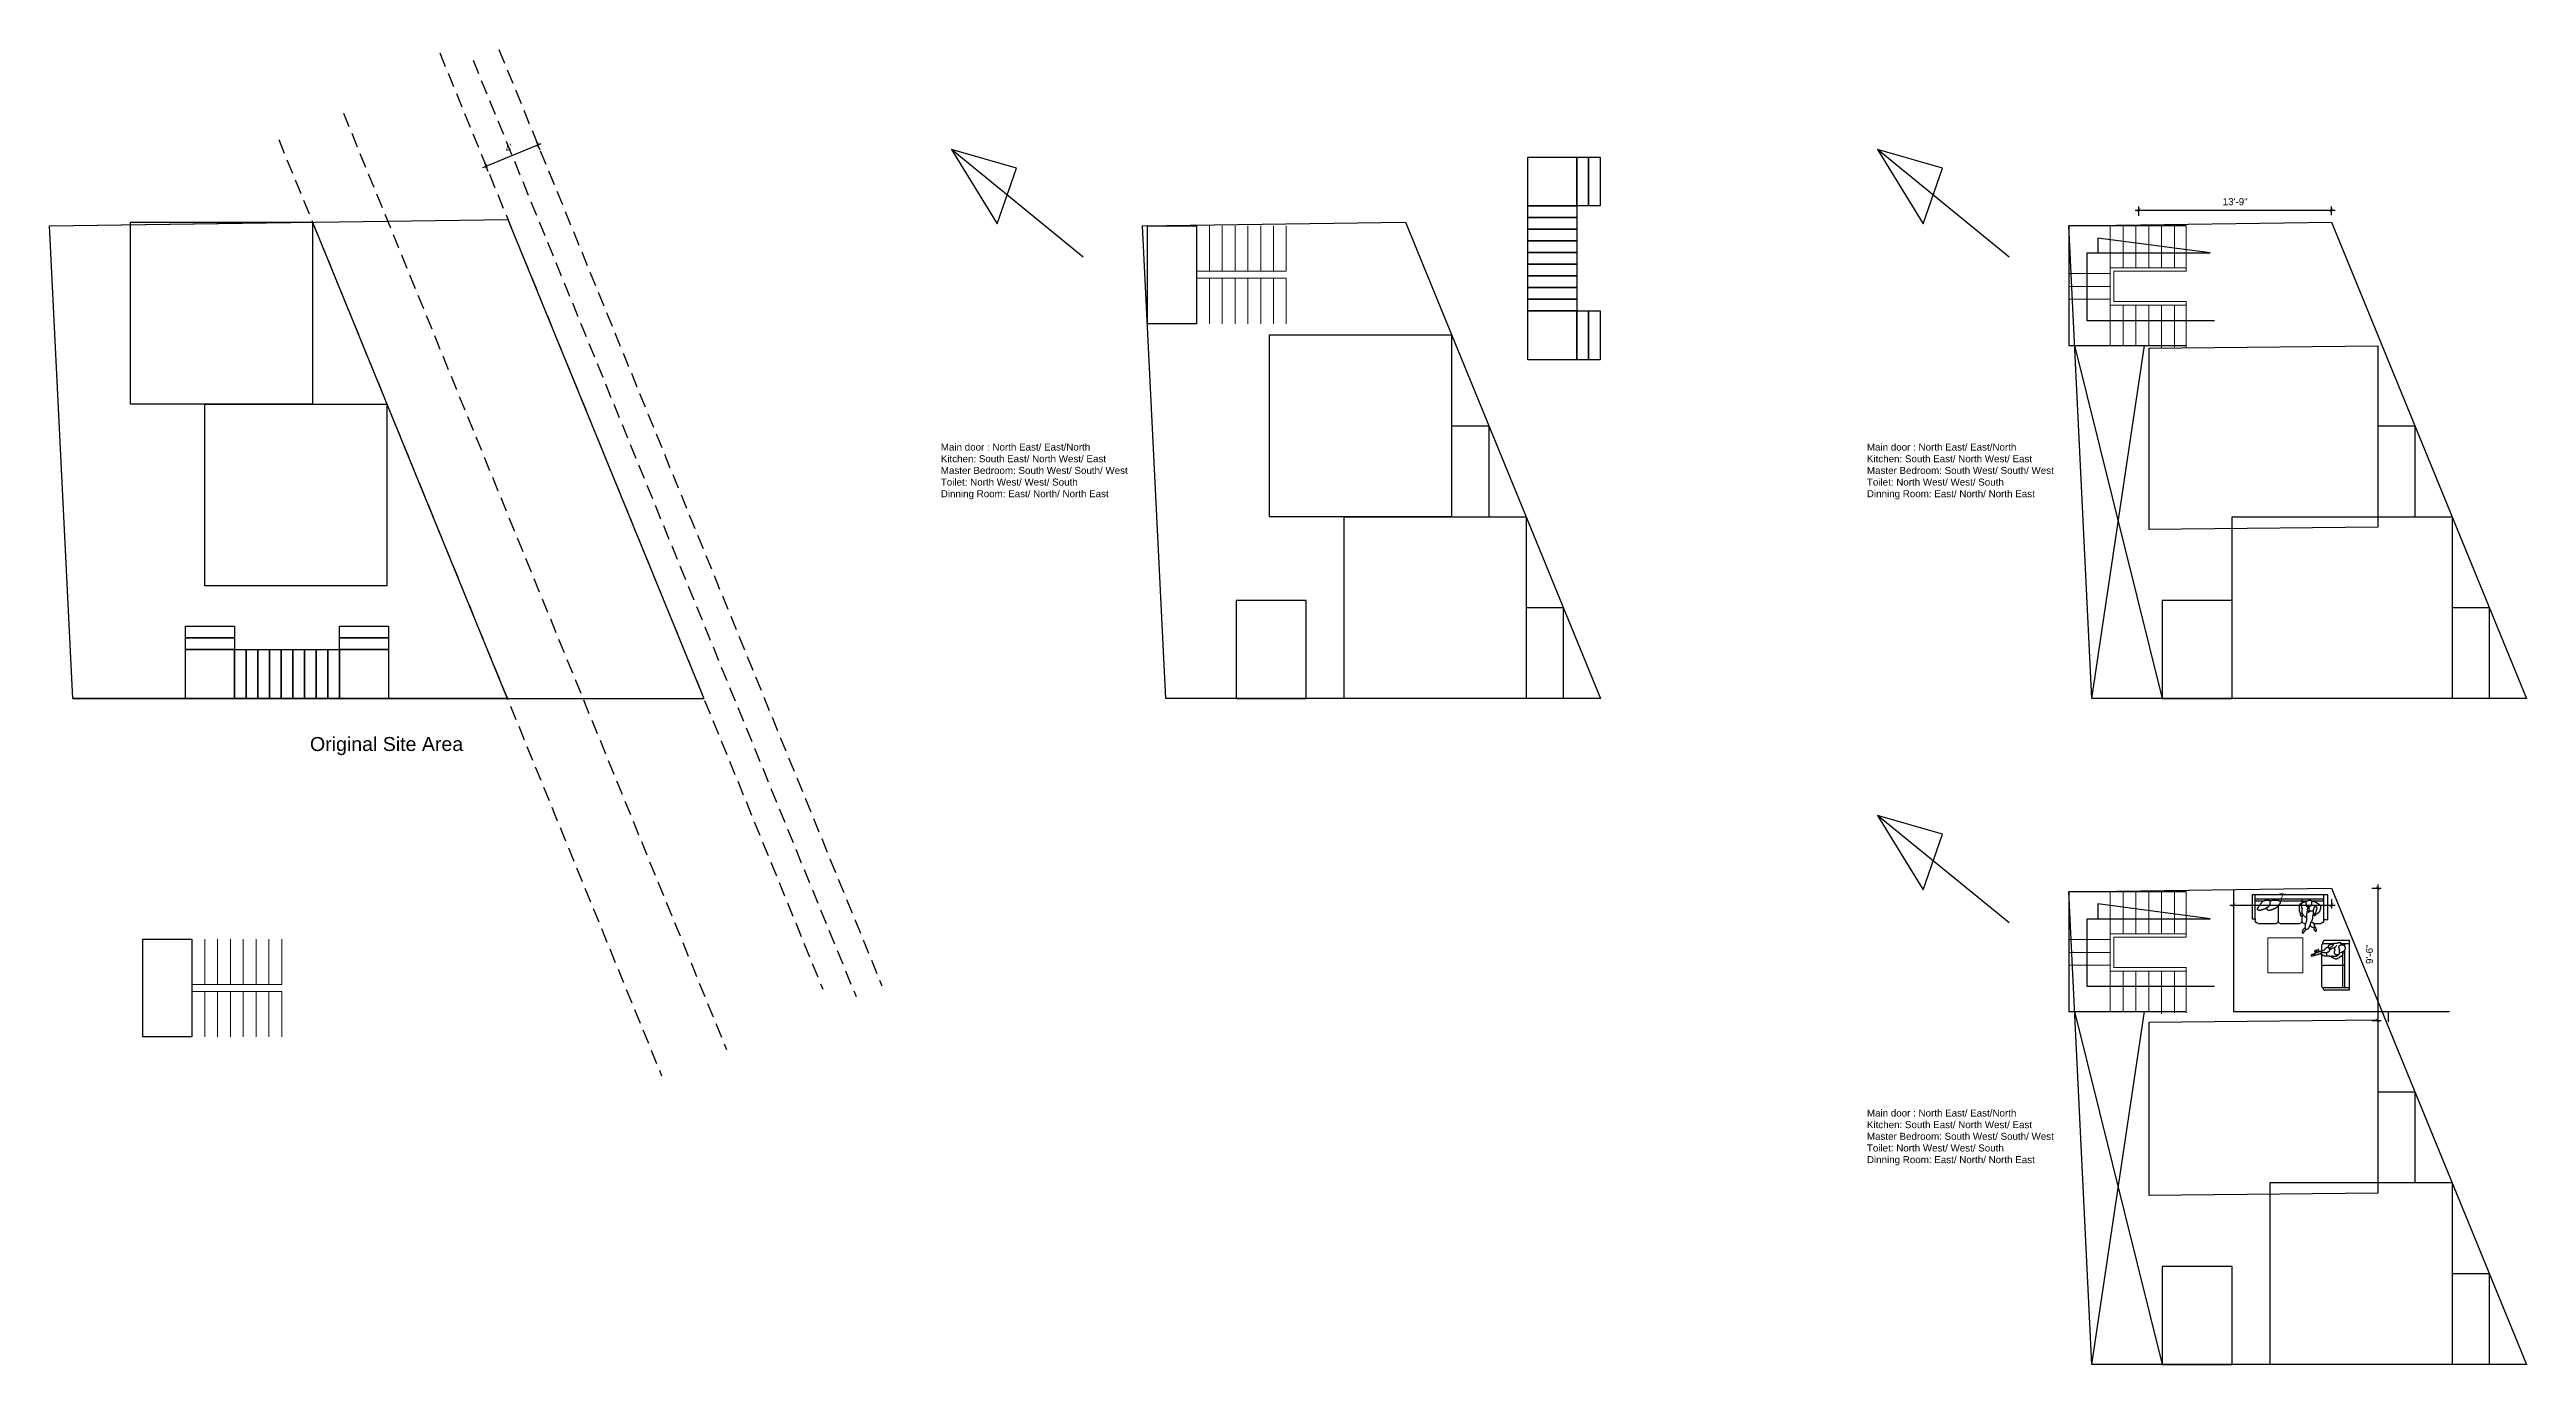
# Model space of a CAD drawing. Header units: inches. Extents: x -6683 to 26091, y -5972 to 4741.
# Drawn here: x 13188 to 15311, y -1137 to -9 of the extents above; entities that cross this region are included whole.
import ezdxf

# ---------------------------------------------------------------- set-up
doc = ezdxf.new("R2010")
doc.units = ezdxf.units.IN
doc.header["$MEASUREMENT"] = 0
doc.linetypes.add('HIDDEN', pattern=[0.375, 0.25, -0.125])
doc.layers.add('furniture', color=253, linetype='Continuous')
for name, color, linetype, lineweight in [('Furnitures', 44, 'Continuous', 9), ('hat', 8, 'Continuous', 13), ('Label', 7, 'Continuous', 13), ('stair', 201, 'Continuous', 13)]:
    doc.layers.add(name, color=color, linetype=linetype, lineweight=lineweight)
doc.styles.add('arial 1000', font='arial.ttf')
doc.styles.add('dim', font='arial.ttf', dxfattribs={"height": 7})
doc.styles.get("Standard").update_dxf_attribs({"font": 'arial.ttf'})
doc.dimstyles.new("1-8'", dxfattribs={"dimtxt": 6, "dimasz": 3, "dimexe": 3, "dimexo": 6, "dimgap": 4, "dimtad": 1, "dimdec": 0, "dimzin": 0, "dimdsep": 46, "dimlunit": 4, "dimtxsty": 'arial 1000', "dimblk": 'ARCHTICK', "dimcen": 8, "dimdle": 3, "dimclrt": 7, "dimazin": 0, "dimtfac": 1, "dimtdec": 0, "dimtix": 1, "dimtmove": 2, "dimatfit": 3, "dimfxl": 5, "dimfxlon": 1, "dimarcsym": 0})

msp = doc.modelspace()

# ---------------------------------------------------------------- texts
at = {"char_height": 6, "width": 167.547, "attachment_point": 1}
for insert in [(13951.6, -347.1), (14745.5, -347.1), (14745.5, -918.3)]:
    msp.add_mtext('Main door : North East/ East/North\\PKitchen: South East/ North West/ East\\PMaster Bedroom: South West/ South/ West\\PToilet: North West/ West/ South\\PDinning Room: East/ North/ North East', dxfattribs=dict(at, insert=insert))
at = {"layer": 'Label', "color": 5, "linetype": 'ByBlock', "insert": (13410.8, -598.8), "char_height": 12, "attachment_point": 1, "style": 'dim'}
msp.add_mtext_dynamic_manual_height_columns('Original Site Area', width=413.335, gutter_width=1, heights=[0], dxfattribs=at)

# ---------------------------------------------------------------- blocks, each defined once
blk = doc.blocks.new('_ArchTick')
at = {"color": 0, "const_width": 0.15}
blk.add_lwpolyline([(-0.5, -0.5), (0.5, 0.5)], dxfattribs=at)
blk = doc.blocks.new('*D51')
at = {"color": 0, "lineweight": -2, "transparency": 16777216}
for p, q in [((13559, -110.2), (13609, -89.7)), ((13608.1, -95.5), (13605.1, -88.1)), ((13563.7, -113.7), (13560.7, -106.2))]:
    blk.add_line(p, q, dxfattribs=at)
at = {"layer": 'Defpoints', "color": 0, "transparency": 16777216}
for p in [(13606.2, -90.9), (13624.9, -136.7), (13580.5, -154.8)]:
    blk.add_point(p, dxfattribs=at)
at = {"color": 0, "lineweight": -2, "transparency": 16777216, "xscale": 3, "yscale": 3, "zscale": 3}
for p, rotation in [((13606.2, -90.9), 22.23533332182916), ((13561.8, -109), 202.2353333218292)]:
    blk.add_blockref('_ArchTick', p, dxfattribs=dict(at, rotation=rotation))
at = {"color": 7, "transparency": 16777216, "insert": (13581.4, -93.5), "char_height": 6, "attachment_point": 5, "rotation": 22.2353, "style": 'arial 1000'}
blk.add_mtext("4'", dxfattribs=at)
blk = doc.blocks.new('*U26')
at = {"layer": 'furniture'}
for p, q in [((33.9, 8.7), (105.9, 8.7)), ((33.9, -15), (33.9, 8.7)), ((37.5, -15), (37.5, 8.7)), ((37.5, 4.5), (102.9, 4.5)), ((37.5, 2.6), (49.4, 2.6)), ((53.8, 2.6), (79.7, 2.6)), ((58.4, 4.5), (58.4, 0.2)), ((81, 4.5), (81, 3.2)), ((88.3, 2.6), (88.6, 2.6)), ((94.9, 2.6), (102.9, 2.6)), ((102.9, -14.3), (102.9, 8.7)), ((105.9, 8.7), (105.9, -14.3)), ((37.5, -15), (33.9, -15)), ((37.5, -15.6), (37.5, -15)), ((47.5, -18.6), (40.5, -18.6)), ((56.4, -18.6), (54.6, -18.6)), ((58.4, -12.1), (58.4, -16.6)), ((79, -18.6), (60.4, -18.6)), ((81, -1.7), (81, -16.6)), ((99.9, -18.6), (83, -18.6)), ((105.9, -14.3), (102.9, -14.3)), ((102.9, -14.3), (102.9, -15.6))]:
    blk.add_line(p, q, dxfattribs=at)
for points in [[(49.3, 2.6), (49.2, 2.6), (49, 2.6), (47.5, 2.6), (47.3, 2.5), (47.1, 2.5), (47, 2.4), (46.8, 2.3), (46.6, 2.2), (46.4, 2.2), (46.2, 2.1), (46.1, 2), (45.9, 1.9), (45.7, 1.8), (45.5, 1.7), (45.4, 1.7), (45.2, 1.5), (45, 1.4), (44.8, 1.2), (44.6, 1.1), (44.3, 1), (44.1, 0.9), (43.9, 0.7), (43.8, 0.6), (43.5, 0.5), (43.4, 0.4), (43.1, 0.2), (42.9, 0.1), (42.7, 0), (42.6, -0.2), (42.4, -0.3), (42.2, -0.4), (42, -0.5), (41.8, -0.6), (41.7, -0.8), (41.4, -0.9), (41.2, -1.1), (41.1, -1.3), (41, -1.6), (40.9, -1.8), (40.8, -2), (40.7, -2.2), (40.7, -2.4), (40.7, -4.4), (40.8, -4.6), (40.8, -4.8), (40.9, -5), (41, -5.2), (41, -5.4), (41.1, -5.6), (41.2, -5.8), (41.3, -6), (41.3, -6.2), (41.4, -6.4), (41.5, -6.6), (41.6, -6.8), (41.6, -6.9), (41.7, -7.1), (41.8, -7.5), (42, -7.7), (42.1, -7.8), (42.2, -8), (42.3, -8.2), (42.6, -8.4), (42.8, -8.5), (42.9, -8.7), (43, -8.8), (43.2, -8.9), (43.5, -9), (43.5, -9.2), (43.7, -9.3), (43.8, -9.5), (44, -9.5), (44.2, -9.6), (44.4, -9.7), (44.6, -9.7), (44.8, -9.8), (45.1, -9.8), (45.3, -9.5), (45.4, -9.4), (45.5, -9.2), (45.5, -9), (45.6, -8.8), (45.5, -8.6), (45.4, -8.4), (45.2, -8.2), (45.2, -8), (45.1, -7.8), (45, -7.6), (45, -7.4), (44.9, -7.2), (44.8, -7), (44.8, -6.9), (44.7, -6.7), (44.6, -6.5), (44.5, -6.3), (44.5, -6.1), (44.5, -5.7), (44.3, -5.5), (44.3, -5.3), (44.3, -5.2), (44.2, -5), (44.1, -4.9), (44, -4.7), (44, -4.5), (44, -4), (44, -3.8), (44.1, -3.6), (44.1, -3.4), (44.3, -3.1), (44.5, -3), (44.7, -2.9), (44.9, -2.8), (45.1, -2.7), (45.3, -2.7), (45.5, -2.6), (45.9, -2.6), (46, -2.7), (46.2, -2.7), (46.4, -2.8), (46.6, -2.9), (46.7, -3.1), (46.8, -3.3), (46.9, -3.5), (47, -3.7), (47, -3.9), (47.1, -4.1), (47.2, -4.3), (47.2, -4.5), (47.3, -4.6), (47.4, -4.8), (47.4, -5), (47.5, -5.2), (47.5, -5.4), (47.6, -5.6), (47.7, -5.9), (47.7, -9.9), (47.7, -10.1), (47.8, -10.3), (47.8, -10.5), (47.9, -10.7), (48, -10.9), (48, -11.1), (48.1, -11.3), (48.2, -11.5), (48.2, -11.7), (48.3, -11.9), (48.4, -12.1), (48.4, -12.3), (48.5, -12.5), (48.5, -12.6), (48.5, -12.8), (48.5, -14.3), (48.6, -14.6), (48.6, -14.8), (48.8, -15), (48.8, -15.2), (48.8, -15.3), (48.9, -15.5), (48.9, -15.6), (48.9, -15.8), (49, -15.9), (49.1, -16.1), (49.3, -16.4), (49.4, -16.6), (49.5, -16.8), (49.6, -17), (49.7, -17.2), (49.8, -17.4), (49.9, -17.6), (50, -17.8), (50.1, -17.9), (50.2, -18.2), (50.3, -18.4), (50.3, -18.5), (50.4, -18.7), (50.5, -18.9), (50.5, -19.1), (50.6, -19.3), (50.7, -19.5), (50.7, -19.7), (50.8, -19.9), (50.8, -20.1), (50.9, -20.3), (51, -20.5), (51, -20.7), (51.2, -21.1), (51.3, -21.3), (51.4, -21.5), (51.6, -21.9), (51.7, -22.1), (51.8, -22.3), (51.8, -22.5), (51.9, -22.7), (52, -22.9), (52, -23), (52.1, -23.2), (52.3, -23.5), (52.4, -23.7), (52.6, -23.9), (52.8, -24), (53.1, -24.2), (53.2, -24.2), (53.4, -24.3), (53.8, -24.4), (54, -24.4), (54.2, -24.5), (54.4, -24.6), (54.7, -24.8), (54.9, -24.9), (55, -25), (55.2, -25.2), (55.3, -25.4), (55.5, -25.5), (55.6, -25.7), (56, -25.9), (56.1, -26.1), (56.2, -26.3), (56.4, -26.5), (56.4, -26.7), (56.6, -26.9), (56.7, -27.1), (56.8, -27.3), (56.9, -27.5), (57, -27.6), (57.1, -27.9), (57.3, -28), (57.5, -28.1), (57.6, -28.1), (57.8, -27.9), (57.8, -27.7), (57.9, -27.5), (57.9, -26.8), (57.8, -26.6), (57.8, -26.4), (57.7, -26.2), (57.6, -26), (57.5, -25.9), (57.5, -25.7), (57.4, -25.5), (57.4, -25.3), (57.3, -25.1), (57.3, -24.9), (57.2, -24.7), (57.2, -24.6), (57.1, -24.4), (57, -24.2), (56.9, -24), (56.8, -23.8), (56.6, -23.7), (56.4, -23.6), (56.2, -23.6), (56, -23.6), (55.7, -23.4), (55.5, -23.5), (55.4, -23.6), (55.2, -23.9), (55.1, -24.2), (54.9, -24.4), (54.7, -24.6), (54.7, -24.4), (54.9, -24.2), (55, -23.9), (55.1, -23.7), (55.1, -23.6), (55.2, -23.3), (55.3, -23.1), (55.4, -23), (55.4, -22.6), (55.3, -22.4), (55.3, -22.3), (55.2, -22.1), (55.1, -21.9), (55, -21.7), (55, -21.6), (55, -21.4), (54.9, -21.3), (54.9, -19.6), (54.9, -19.4), (54.8, -19.2), (54.8, -19), (54.7, -18.8), (54.6, -18.6), (54.6, -18.5), (54.5, -18.2), (54.5, -18), (54.4, -17.8), (54.4, -17.7), (54.3, -17.5), (54.3, -17.2), (54.2, -17), (54.2, -16.8), (54, -16.6), (53.9, -16.4), (53.9, -16.2), (53.8, -16), (53.8, -15.8), (53.7, -15.6), (53.7, -15.4), (53.7, -13.8), (53.7, -13.5), (54, -13.3), (54.2, -13.1), (54.4, -13), (54.6, -12.9), (54.8, -12.8), (55, -12.6), (55.2, -12.5), (55.3, -12.5), (55.5, -12.4), (55.7, -12.2), (55.9, -12.1), (56.1, -11.9), (56.3, -11.7), (56.5, -11.5), (56.6, -11.3), (56.8, -11.1), (56.9, -10.9), (57.1, -10.7), (57.2, -10.5), (57.4, -10.3), (57.5, -10.1), (57.6, -9.9), (57.7, -9.7), (57.8, -9.5), (57.9, -9.4), (58, -9.2), (58, -8.8), (58.1, -8.6), (58.1, -4.8), (58, -4.6), (58, -4.2), (58.1, -4), (58.1, -3.9), (58.2, -3.6), (58.4, -3.4), (58.5, -3.2), (58.6, -3), (58.7, -2.9), (58.8, -2.6), (58.8, -2.4), (58.8, -0.9), (58.8, -0.7), (58.7, -0.6), (58.7, -0.4), (58.6, -0.2), (58.5, 0), (58.5, 0.2), (59.1, 0.2), (59.3, 0.1), (59.6, 0.1), (59.8, 0), (60.1, -0.2), (60.3, -0.3), (60.5, -0.6), (60.6, -0.7), (60.7, -0.9), (60.8, -1.2), (60.9, -1.3), (61, -1.5), (61.1, -1.7), (61.1, -1.9), (61.1, -6.1), (61.1, -6.2), (61, -6.5), (60.9, -6.6), (60.9, -6.8), (60.8, -7), (60.7, -7.2), (60.6, -7.4), (60.6, -7.6), (60.5, -7.8), (60.4, -8), (60.4, -8.2), (60.3, -8.4), (60.3, -8.5), (60.2, -8.7), (60.1, -8.9), (60.1, -9.1), (60, -9.2), (59.8, -9.2), (59.6, -9.2), (59.5, -9.2), (59.2, -9.2), (58.7, -9.2), (58.5, -9.3), (58.5, -9.5), (58.4, -9.7), (58.3, -9.9), (58.3, -10.1), (58.2, -10.3), (58.2, -10.5), (58.1, -10.7), (58, -10.9), (57.9, -11), (57.8, -11.3), (57.8, -11.5), (57.7, -11.7), (57.8, -11.8), (58.1, -12), (58.3, -12.1), (58.4, -12.1), (58.7, -12), (58.8, -11.8), (59.1, -11.6), (59.2, -11.5), (59.4, -11.3), (59.5, -11), (59.6, -10.9), (59.8, -10.7), (59.8, -10.5), (59.9, -10.4), (59.9, -9.4), (60.1, -9.1), (60.1, -9.1)], [(49.4, 2.7), (49.4, 2.5), (49.3, 2.3), (49.2, 2), (49.2, 0), (49.4, -0.2), (49.4, -0.5), (49.5, -0.8), (49.6, -1), (49.7, -1.3), (49.8, -1.5), (49.9, -1.5), (50, -1.8), (50.1, -1.8), (50.1, -1.9), (50.2, -2.1), (50.3, -2.2), (50.4, -2.2), (50.5, -2.3), (50.7, -2.3), (50.8, -2.4), (50.9, -2.4), (51, -2.5), (51.1, -2.5), (51.2, -2.5), (51.3, -2.6), (51.5, -2.6), (51.6, -2.6), (51.7, -2.7), (52.3, -2.7), (52.4, -2.6), (52.7, -2.5), (52.8, -2.4), (53, -2.2), (53.1, -2.2), (53.2, -2.2), (53.3, -2.1), (53.5, -2), (53.6, -1.9), (53.6, -1.8), (53.7, -1.5), (53.9, -1.3), (54, -1.1), (54.1, -0.9), (54.1, -0.6), (54.1, -0.4), (54.3, -0.2), (54.3, 1.6), (54.2, 1.8), (54.2, 2), (54.1, 2.1), (54.1, 2.2), (54, 2.4), (53.9, 2.6), (53.8, 2.6), (53.7, 2.7), (53.5, 2.9), (53.2, 3), (53, 3.1), (52.6, 3.1), (52.4, 3.1), (52.2, 3.2), (52, 3.3), (51.8, 3.4), (50, 3.4), (49.8, 3.2), (49.7, 3.2), (49.6, 3.2), (49.5, 3.1), (49.4, 2.7)], [(58.5, 0.2), (58.4, 0.2), (58.3, 0.4), (58.2, 0.6), (58.1, 0.9), (58.1, 1), (58, 1.2), (57.8, 1.3), (57.6, 1.3), (57.5, 1.4), (57.1, 1.5), (57, 1.6), (56.8, 1.7), (56.7, 1.7), (56.5, 1.7), (56.3, 1.9), (55.6, 1.9), (55.3, 1.9), (55, 2), (54.9, 2.1), (54.6, 2.1), (54.5, 2.2), (54.1, 2.2)], [(88.5, 2.3), (88.4, 2.4), (88.3, 2.6), (88.3, 2.7), (88.1, 3), (87.9, 3.1), (87.8, 3.1), (87.6, 3.3), (87.4, 3.3), (87.1, 3.3), (86.9, 3.4), (86.6, 3.5), (81.7, 3.5), (81.4, 3.4), (81.1, 3.3), (80.9, 3.2), (80.6, 3.1), (80.4, 3.1), (80.1, 3), (79.9, 2.7), (79.7, 2.7), (79.6, 2.5), (79.5, 2.3), (79.4, 2.1), (79.3, 1.8), (79.3, 0.6), (79.4, 0.4), (79.5, 0.1), (79.7, -0.2), (79.8, -0.4), (80, -0.7), (80.3, -0.9), (80.5, -1), (80.7, -1.3), (80.9, -1.5), (81.1, -1.8), (81.3, -1.9), (81.5, -2.2), (81.7, -2.5), (81.9, -2.7), (82.2, -2.9), (82.3, -3.2), (82.5, -3.4), (82.8, -3.7), (83.1, -3.9), (83.4, -4.1), (83.7, -4.2), (83.9, -4.4), (84.1, -4.6), (84.3, -4.6), (84.6, -4.8), (84.9, -4.9), (85.1, -5), (85.4, -5.1), (85.7, -5.2), (85.9, -5.2), (86.2, -5.3), (86.5, -5.4), (86.7, -5.6), (87, -5.6), (87.3, -5.7), (87.5, -5.8), (87.8, -5.9), (88.1, -6), (88.3, -6), (88.5, -6.1), (88.8, -6.1), (89.1, -6.2), (89.3, -6.2), (89.5, -6.2), (89.8, -6.3), (90.3, -6.3), (90.6, -6.2), (90.8, -6.1), (91, -6), (91.1, -5.9), (91.3, -5.8), (91.3, -5.4), (91.5, -5.2), (91.5, -4.3), (91.4, -4.2), (91.4, -4), (91.3, -3.7), (91.2, -3.6), (91.1, -3.5), (91.1, -3.4), (90.9, -3.2), (90.9, -3), (90.7, -2.7)], [(92.7, 3.2), (92.9, 3.3), (93.2, 3.3), (93.4, 3.2), (93.7, 3.1), (94, 3), (94.2, 2.9), (94.5, 2.8), (94.8, 2.7), (95, 2.6), (95.2, 2.5), (95.5, 2.4), (95.7, 2.1), (96, 1.9), (96.2, 1.9), (96.4, 1.7), (96.6, 1.4), (96.8, 1.2), (97.1, 0.7), (97.3, 0.4), (97.6, 0.2), (97.8, -0.3), (98.1, -0.5), (98.4, -0.7), (98.6, -0.9), (98.9, -1.5), (99.1, -1.7), (99.3, -2), (99.5, -2.3), (99.7, -2.6), (99.8, -2.8), (100, -3.2), (100.2, -3.4), (100.4, -3.6), (100.5, -3.8), (100.6, -4.1), (100.7, -4.2), (100.8, -4.4), (100.9, -4.6), (100.9, -5.2), (100.6, -5.5), (100.5, -5.6), (100.2, -5.8), (100, -5.8), (99.8, -5.9), (99.6, -6), (98.1, -6), (97.8, -5.9), (97.6, -5.8), (97.4, -5.8), (97, -5.6), (96.8, -5.6), (96.6, -5.5), (96.3, -5.5), (96, -5.4), (95.8, -5.3), (95.5, -5.2), (95.2, -5.2), (95, -5.2), (94.8, -5), (94.5, -4.8), (94.3, -4.8), (94, -4.7), (93.8, -4.6), (93.5, -4.6), (93.2, -4.3), (92.9, -4.2), (92.6, -4), (92.4, -3.8), (92, -3.6), (91.8, -3.6), (91.5, -3.4), (91.2, -3.3), (91, -3.1), (90.7, -3), (90.5, -2.7), (90.1, -2.5), (89.9, -2.3), (89.7, -2.1), (89.5, -1.9), (89.3, -1.6), (89.1, -1.3), (89.1, -1.1), (89, -0.9), (88.9, -0.6), (88.8, -0.3), (88.7, -0.1), (88.7, 0.1), (88.6, 0.4), (88.6, 2.7), (88.7, 2.8), (88.9, 2.9), (89.2, 3.1), (89.4, 3.2), (89.6, 3.3), (92.8, 3.3), (93, 3.3)], [(49.6, -16.7), (49.3, -17), (49.1, -17.1), (49, -17.2), (48.7, -17.3), (48.6, -17.5), (48.3, -17.7), (48, -17.9), (47.8, -18.1), (47.7, -18.3), (47.6, -18.5), (47.5, -18.6), (47.3, -18.8), (47.1, -19.3), (47, -19.5), (46.9, -19.6), (46.7, -19.8), (46.7, -20), (46.5, -20.2), (46.4, -20.5), (46.3, -20.7), (46.2, -21), (46.2, -21.2), (46.3, -21.3), (46.3, -21.5), (46.5, -21.6), (46.5, -21.7), (46.5, -22), (46.6, -22.1), (46.7, -22.2), (46.8, -22.3), (47, -22.7), (47.1, -22.9), (47.1, -23), (47.2, -23.3), (47.2, -23.7), (47.1, -24), (47, -24.2), (46.8, -24.5), (46.8, -24.7), (46.7, -24.8), (46.6, -25), (46.5, -25.2), (46.2, -25.5), (46.2, -25.7), (46.1, -25.7), (46, -25.8), (45.8, -25.8), (45.7, -25.9), (45.4, -26), (45.3, -26), (45.1, -26), (44.8, -26), (44.7, -26), (44.7, -25.7), (44.5, -25.6), (44.5, -25.3), (44.5, -24.6), (44.5, -24.3), (44.7, -24.2), (44.7, -23.9), (44.8, -23.7), (44.9, -23.5), (45, -23.3), (45.2, -23), (45.4, -22.7), (45.5, -22.7), (45.8, -22.5), (46, -22.4), (46.7, -22.4), (46.8, -22.5), (46.9, -22.5), (47.2, -22.5), (47.3, -22.6), (47.8, -22.6), (47.9, -22.5), (48.1, -22.5), (48.3, -22.5), (48.7, -22.3), (48.9, -22.2), (49.2, -22.2), (49.3, -22), (49.6, -21.8), (49.7, -21.7), (49.8, -21.4), (49.9, -21.2), (50, -21.1), (50.2, -20.9), (50.2, -20.8), (50.3, -20.6), (50.3, -20.5), (50.5, -20.5), (50.5, -20.4), (50.7, -20.4), (50.7, -20.3), (50.8, -20.1)], [(45.6, -8.8), (45.8, -9), (46, -9.3), (46.2, -9.4), (46.3, -9.4), (46.5, -9.5), (46.6, -9.6), (46.7, -9.6), (46.9, -9.7), (47, -9.8), (47, -9.9), (47.1, -10), (47.2, -10.3), (47.2, -10.6), (47, -10.7), (46.9, -10.8), (46.7, -10.9), (46.5, -11), (46.2, -11.1), (46, -11.1), (45.7, -11), (45.6, -10.8), (45.5, -10.7), (45.3, -10.6), (45.3, -10.5), (45.2, -10.3), (45, -10.2), (45, -10.1), (45.1, -9.8)], [(51.1, -7.2), (51, -7.1), (51, -7), (50.7, -7), (50.5, -6.9), (50.3, -6.7), (50, -6.6), (49.9, -6.6), (49.7, -6.5), (49.5, -6.5), (49.2, -6.5), (49, -6.5), (48.2, -6.5), (48.1, -6.6), (48, -6.6), (47.8, -6.7), (47.7, -6.8), (47.7, -6.9)], [(53.9, -1.2), (54, -1.6), (54, -2.3), (53.9, -2.4), (53.6, -2.6), (53.5, -2.6), (53.4, -2.6), (53.1, -2.8), (52.9, -2.9), (52.8, -2.9), (52.6, -3), (52.3, -3), (52.3, -3.1), (52.5, -3.3), (52.6, -3.6), (52.8, -3.8), (52.8, -4), (53, -4.3), (53.1, -4.5), (53.1, -4.6), (53.2, -4.8), (53.3, -5), (53.3, -5.8), (53.2, -6.1), (53.1, -6.3), (53, -6.6), (52.9, -6.8), (52.9, -7.1), (52.8, -7.3), (52.6, -7.5), (52.3, -7.6), (52.1, -7.6), (52, -7.8), (51.8, -7.8), (51.6, -7.9), (51.5, -7.6), (51.4, -7.5), (51.3, -7.2), (51.2, -7), (51.1, -6.8), (51.1, -6.3), (51.2, -6), (51.3, -5.8), (51.4, -5.5), (51.5, -5.1), (51.6, -5), (51.6, -3.9), (51.6, -3.6), (51.6, -3.5), (51.6, -3.3), (51.5, -3.2), (51.4, -3.2), (51.3, -3.1), (51.2, -3), (51.1, -3), (51, -2.9), (51, -2.8), (50.8, -2.6), (50.8, -2.4)], [(53.7, -13.3), (53.6, -13.2), (53.6, -12.9), (53.6, -12.5), (53.6, -12.3), (53.8, -12.1), (53.8, -9.9), (53.6, -9.8), (53.6, -9.5), (53.5, -9.3), (53.5, -7.7), (53.4, -7.5), (53.3, -7.4), (53.3, -7.2), (53.2, -7.1), (53.2, -6.9), (53, -6.9), (53, -6.9)]]:
    blk.add_lwpolyline(points, dxfattribs=at)
for centre, radius, start, end in [((40.5, -15.6), 3, 180, 270), ((56.4, -16.6), 2, 270, 0), ((60.4, -16.6), 2, 180, 270), ((79, -16.6), 2, 270, 0), ((83, -16.6), 2, 180, 270), ((99.9, -15.6), 3, 270, 0)]:
    blk.add_arc(centre, radius, start, end, dxfattribs=at)
blk = doc.blocks.new('2sofa-people')
at = {"layer": 'furniture'}
for p, q in [((-23.8, -23.2), (-23.8, 0)), ((-23.8, 0), (23.8, 0)), ((-20.4, 0), (-20.4, -7.9)), ((21, -25.2), (21, 0)), ((23.8, 0), (23.8, -23.2)), ((-17.7, -4.4), (-20.4, -4.4)), ((-20.4, -14.9), (-20.4, -25.2)), ((21, -4.4), (-14.9, -4.4)), ((21, -6.3), (-12.7, -6.3)), ((0.3, -4.4), (0.3, -24.6)), ((-20.4, -25.2), (-21.8, -25.2)), ((-18.4, -26.6), (-13.4, -26.6)), ((-10.3, -26.6), (-1.7, -26.6)), ((2.3, -26.6), (19, -26.6)), ((21.8, -25.2), (21, -25.2))]:
    blk.add_line(p, q, dxfattribs=at)
for points in [[(-19.6, -7.7), (-19.8, -7.7), (-20.1, -7.8), (-20.4, -7.9), (-20.6, -8), (-21.1, -8), (-21.3, -8.2), (-21.4, -8.5), (-21.4, -8.7), (-21.5, -8.8), (-21.5, -9.8), (-21.4, -10.2), (-21.3, -10.5), (-21.3, -10.8), (-21.1, -11), (-21, -11.3), (-20.9, -11.6), (-20.8, -11.8), (-20.8, -14.5), (-20.7, -14.6), (-20.5, -14.7), (-20.5, -14.9), (-20.3, -14.9), (-20, -15.1), (-19.8, -15.3), (-19.7, -15.3), (-19.4, -15.5), (-19.3, -15.6), (-18.9, -15.8), (-18.8, -16), (-18.5, -16), (-18.3, -16.3), (-18.1, -16.4), (-17.9, -16.7), (-17.6, -17.1), (-17.5, -17.3), (-17.2, -17.7), (-17, -17.8), (-16.9, -18.2), (-16.7, -18.4), (-16.5, -18.7), (-16.4, -19), (-15.5, -19), (-15.4, -18.9), (-15.3, -18.8), (-15.3, -18.3), (-15.4, -18.1), (-15.4, -17.9), (-15.5, -17.8), (-15.6, -17.6), (-15.7, -17.4), (-15.8, -17.1), (-15.9, -16.8), (-16.1, -16.4), (-16.2, -16.1), (-16.2, -15.9), (-16.5, -15.6), (-16.5, -15.3), (-16.5, -14.9), (-16.7, -14.6), (-16.9, -14.2), (-17, -13.9), (-17.1, -13.7), (-17.3, -13.6), (-17.3, -13.5), (-17.5, -13.4), (-17.6, -13.2), (-17.8, -12.9), (-18.1, -12.6), (-18.3, -12.4), (-18.8, -11.9)], [(-8.5, -17), (-8.5, -17.3), (-8.5, -18.4), (-8.6, -18.7), (-8.7, -18.9), (-8.7, -19.3), (-8.8, -19.5), (-8.8, -21.7), (-9.2, -21.7), (-9.6, -21.5), (-10, -21.4), (-10.3, -21.3), (-11.4, -21.3), (-11.5, -21.4), (-11.5, -21.5), (-11.7, -21.5), (-11.9, -21.6), (-12.1, -21.4), (-12.2, -21.1), (-12.5, -20.7), (-12.7, -20.3), (-12.8, -20.1), (-12.9, -19.9), (-13.2, -19.4), (-13.3, -19.3), (-13.4, -19.1), (-13.6, -19), (-13.9, -18.8), (-14.2, -18.8), (-14.4, -18.7), (-14.7, -18.7), (-16, -19.3), (-16.1, -19.5), (-16.2, -19.6), (-16.5, -19.7), (-16.7, -19.7), (-16.9, -19.9), (-17.2, -20), (-17.6, -20), (-17.7, -20), (-18, -19.9), (-18.4, -19.7), (-18.7, -19.6), (-18.9, -19.6), (-19.3, -19.4), (-19.4, -19.3), (-19.4, -19.2), (-19.5, -18.9), (-19.7, -18.7), (-19.8, -18.4), (-19.8, -18), (-20, -17.6), (-20, -16.4), (-20.1, -16), (-20.1, -15)], [(-17.4, -10), (-17.6, -10), (-17.9, -9.8), (-18.3, -9.6), (-18.7, -9.4), (-18.7, -9.5), (-18.8, -9.4), (-18.8, -9.3), (-18.9, -9.2), (-19, -9.2), (-19, -9), (-19.2, -8.6), (-19.3, -8.3), (-19.5, -8), (-19.6, -7.6), (-19.6, -6.2), (-19.4, -5.9), (-19.2, -5.5), (-19.1, -5.4), (-18.8, -5.1), (-18.8, -5), (-18.5, -4.9), (-18.5, -4.8), (-18.1, -4.7), (-18, -4.6), (-17.7, -4.4), (-17.6, -4.3), (-17.2, -4.1), (-17.3, -4.1), (-16.9, -4.1), (-17, -4.1), (-16.6, -4), (-16.7, -4), (-15.7, -4), (-15.4, -4.1), (-15.4, -4.2), (-15.3, -4.2), (-15.2, -4.3), (-15.1, -4.3), (-14.8, -4.4), (-14.4, -4.5), (-14.1, -4.8), (-14, -4.8), (-14, -4.9), (-13.9, -5), (-13.5, -5.2), (-13.3, -5.6), (-13.2, -5.6), (-13.1, -6), (-13, -6), (-12.8, -6.4), (-12.6, -6.8), (-12.6, -6.7), (-12.5, -7.1), (-12.3, -7.5), (-12.3, -7.4), (-12.2, -7.8), (-12, -8.1), (-11.9, -8.4), (-11.9, -8.8), (-12, -8.8), (-12, -8.9), (-12.1, -9), (-12.2, -9), (-12.3, -9.1), (-12.4, -9.2), (-12.8, -9.3), (-12.7, -9.3), (-13, -9.3), (-13, -9.4), (-13.1, -9.4), (-13.4, -9.5), (-14.1, -9.5), (-14.1, -9.4), (-14.2, -9.4), (-14.6, -9.2), (-14.5, -9.2), (-15.4, -9.2), (-15.4, -9.3), (-15.8, -9.4), (-15.8, -9.5), (-15.9, -9.6), (-16.2, -9.6), (-16.2, -9.7), (-16.3, -9.7), (-16.4, -9.8), (-16.7, -9.8), (-16.8, -9.9), (-16.9, -9.9), (-17.3, -10)], [(-17.3, -20.1), (-17.2, -20.4), (-17, -20.7), (-16.9, -21), (-16.8, -21.6), (-16.6, -21.9), (-16.5, -22.2), (-16.3, -22.5), (-16, -22.8), (-15.6, -23.1), (-15.3, -23.3), (-15.1, -23.4), (-15, -23.5), (-14.9, -23.6), (-14.6, -23.8), (-14.5, -24), (-14.3, -24), (-14.3, -24.2), (-14.1, -24.4), (-14, -24.7), (-13.7, -25.1), (-13.6, -25.3), (-13.5, -25.7), (-13.4, -26), (-13.4, -26.8), (-13.3, -26.9), (-12, -26.9), (-11.9, -26.7), (-11.9, -26.2), (-12, -26.1), (-12.1, -25.8), (-12.1, -22.3), (-12, -22.2), (-12, -21.5)], [(-16.8, -14.2), (-15.7, -14.2), (-15.3, -14), (-15, -13.9), (-14, -13.9), (-13.9, -14), (-13.6, -14.2), (-13.3, -14.3), (-11.8, -14.3), (-11.5, -14.2), (-11.4, -14.1), (-11.2, -14), (-11.1, -13.8), (-10.9, -13.8), (-10.7, -13.8), (-10.7, -13.6), (-10.6, -13.3), (-10.3, -13.2), (-10.3, -11.5), (-10.4, -11.1), (-10.4, -9.9)], [(-12.9, -6.4), (-12.5, -6.2), (-11, -6.2), (-10.6, -6.3), (-10.4, -6.4), (-10.1, -6.5), (-9.8, -6.6), (-9.6, -6.6), (-9.4, -6.6), (-9.3, -6.8), (-8.9, -7.3), (-8.8, -7.4), (-8.5, -7.7), (-8.5, -7.9), (-8.4, -8), (-8.3, -8.3), (-8, -8.6), (-7.9, -8.8), (-7.8, -9.1), (-7.6, -9.2), (-7.4, -9.5), (-7.2, -9.8), (-6.9, -10.2), (-6.8, -10.3), (-6.6, -10.8), (-6.4, -10.9), (-6.4, -11.1), (-6.3, -11.4), (-6.3, -11.6), (-6, -11.8), (-6, -12.1), (-6, -12.7), (-6, -13.1), (-6, -13.2), (-6.2, -13.4), (-6.3, -13.6), (-6.3, -13.9), (-6.5, -14.2), (-6.7, -14.6), (-6.7, -14.8), (-6.8, -15), (-6.9, -15.2), (-7, -15.4), (-7, -15.6), (-7.1, -15.9), (-7.3, -16.2), (-7.3, -16.4), (-7.4, -16.7), (-7.6, -16.8), (-7.9, -17), (-8.2, -17), (-8.4, -16.9), (-8.5, -16.7), (-8.7, -16.7), (-8.8, -16.5), (-8.9, -16.4), (-9, -16.3), (-9, -16.1), (-8.9, -15.8), (-8.8, -15.6), (-8.7, -15.4), (-8.7, -15.2), (-8.6, -14.9), (-8.6, -12.8), (-8.8, -12.6), (-8.9, -12.4), (-9, -12), (-9.1, -11.7), (-9.2, -11.3), (-9.2, -11.2), (-9.3, -11), (-9.4, -10.9), (-9.6, -10.7), (-9.8, -10.4), (-10, -10.2), (-10.3, -9.9), (-10.7, -9.7), (-11, -9.6), (-11.1, -9.5), (-11.3, -9.5), (-11.6, -9.4), (-11.8, -9.2), (-12.1, -9.1)], [(-11.8, -26.7), (-11.6, -26.7), (-11.3, -26.8), (-10.8, -26.8), (-10.6, -26.9), (-10.4, -26.8), (-10.3, -26.6), (-10.3, -26.4), (-10.2, -26.1), (-10, -25.4), (-10, -25.3), (-9.8, -25.1), (-9.5, -24.7), (-9.4, -24.6), (-9.2, -24.4), (-9.1, -24), (-9, -23.8), (-9, -21.7)], [(-12.9, -27.8), (-13.3, -28.4), (-13.3, -28.6), (-13.4, -28.9), (-13.7, -29), (-14, -29.1), (-14.3, -29.1), (-14.5, -29.1), (-14.8, -29.2), (-15.1, -29.2), (-15.2, -29.4), (-15.1, -29.5), (-15, -29.8), (-14.7, -30.1), (-14.5, -30.4), (-14.3, -30.8), (-14.2, -31), (-14.1, -31.2), (-14, -31.6), (-14, -32.1), (-14, -32.4), (-14, -32.6), (-13.8, -32.7), (-13.7, -32.8), (-13.6, -32.9), (-13.4, -32.9), (-13.2, -33), (-12.9, -32.8), (-12.8, -32.7), (-12.8, -32.4), (-13, -32.1), (-13.1, -32), (-13.1, -31.6), (-13.2, -31.3), (-13.2, -30.7), (-13.1, -30.5), (-12.9, -30.5), (-12.9, -30.3), (-12.8, -30.2), (-12.8, -30), (-12.6, -29.4)], [(-13.3, -26.8), (-13.2, -27.1), (-13.1, -27.4), (-13, -27.7), (-12.9, -28), (-12.8, -28.2), (-12.8, -29.1), (-12.7, -29.2), (-12.5, -29.5), (-12.5, -29.7), (-12.4, -30), (-12.3, -30.3), (-12.2, -30.5), (-12, -30.9), (-11.8, -31.2), (-11.8, -31.5), (-11.6, -31.8), (-11.5, -32.1), (-11.5, -32.3), (-11.4, -32.4), (-11.4, -32.7), (-11.3, -32.8), (-11.1, -33.1), (-11, -33.4), (-10.9, -33.6), (-10.6, -33.4), (-10.3, -33.4), (-9.9, -33.4), (-10, -33.2), (-10.1, -32.8), (-10.1, -31.1), (-10.2, -30.7), (-10.3, -30.5), (-10.4, -30.2), (-10.4, -29.8), (-10.6, -29.4), (-10.7, -29.2), (-10.8, -29), (-10.8, -28.4), (-10.9, -28.1), (-10.9, -27.9), (-11, -27.7), (-11.1, -27.4), (-11.2, -27.3), (-11.4, -26.9), (-11.4, -26.9)], [(-10.9, -33.6), (-10.8, -33.8), (-10.7, -33.9), (-10.5, -34.1), (-10.4, -34.5), (-10.4, -34.9), (-10.3, -35.2), (-10.3, -35.4), (-10.1, -35.9), (-10, -36), (-10, -36.2), (-9.8, -36.2), (-9.7, -36.3), (-9.6, -36.3), (-9.2, -36.4), (-9.1, -36.4), (-8.8, -36.3), (-8.8, -36.2), (-8.7, -36), (-8.7, -35.9), (-8.9, -35.4), (-8.9, -35.2), (-9, -35), (-9.2, -34.9), (-9.3, -34.6), (-9.4, -34.5), (-9.4, -33.8), (-9.5, -33.7), (-9.5, -33.5), (-9.9, -33.4), (-9.4, -33.3), (-9.1, -33.4), (-9, -33.5), (-9, -34.3), (-9.1, -34.5), (-9.2, -34.5), (-9.4, -34.5)]]:
    blk.add_lwpolyline(points, dxfattribs=at)
for centre, start, end in [((-21.8, -23.2), 180, 270), ((21.8, -23.2), 270, 0), ((-18.4, -24.6), 180, 270), ((-1.7, -24.6), 270, 0), ((2.3, -24.6), 180, 270), ((19, -24.6), 270, 0)]:
    blk.add_arc(centre, 2, start, end, dxfattribs=at)
blk = doc.blocks.new('*U27')
at = {"color": 3}
blk.add_blockref('2sofa-people', (57.9, 9.6), dxfattribs=at)
blk = doc.blocks.new('*D52')
at = {"color": 0, "lineweight": -2, "transparency": 16777216}
for p, q in [((15056.7, -743), (15146.8, -743)), ((15059.7, -738), (15059.7, -746)), ((15143.8, -738), (15143.8, -746))]:
    blk.add_line(p, q, dxfattribs=at)
at = {"layer": 'Defpoints', "color": 0, "transparency": 16777216}
for p in [(15059.7, -729.5), (15143.8, -728.4), (15143.8, -743)]:
    blk.add_point(p, dxfattribs=at)
at = {"color": 0, "lineweight": -2, "transparency": 16777216, "xscale": 3, "yscale": 3, "zscale": 3, "rotation": 180}
blk.add_blockref('_ArchTick', (15059.7, -743), dxfattribs=at)
at = {"color": 0, "lineweight": -2, "transparency": 16777216, "xscale": 3, "yscale": 3, "zscale": 3}
blk.add_blockref('_ArchTick', (15143.8, -743), dxfattribs=at)
at = {"color": 7, "transparency": 16777216, "insert": (15101.8, -736), "char_height": 6, "attachment_point": 5, "style": 'arial 1000'}
blk.add_mtext("7'", dxfattribs=at)
blk = doc.blocks.new('*D53')
at = {"color": 0, "lineweight": -2, "transparency": 16777216}
for p, q in [((15178.4, -728.4), (15186.4, -728.4)), ((15183.4, -725.4), (15183.4, -844.9)), ((15178.4, -841.9), (15186.4, -841.9))]:
    blk.add_line(p, q, dxfattribs=at)
at = {"layer": 'Defpoints', "color": 0, "transparency": 16777216}
for p in [(15143.8, -728.4), (15145, -841.9), (15183.4, -841.9)]:
    blk.add_point(p, dxfattribs=at)
at = {"color": 0, "lineweight": -2, "transparency": 16777216, "xscale": 3, "yscale": 3, "zscale": 3}
for p, rotation in [((15183.4, -728.4), 90), ((15183.4, -841.9), 270)]:
    blk.add_blockref('_ArchTick', p, dxfattribs=dict(at, rotation=rotation))
at = {"color": 7, "transparency": 16777216, "insert": (15176.3, -785.1), "char_height": 6, "attachment_point": 5, "rotation": 90, "style": 'arial 1000'}
blk.add_mtext('9\'-6"', dxfattribs=at)
blk = doc.blocks.new('*D54')
at = {"color": 0, "lineweight": -2, "transparency": 16777216}
for p, q in [((14975.5, -146.8), (15146.8, -146.8)), ((14978.5, -151.8), (14978.5, -143.8)), ((15143.8, -151.2), (15143.8, -143.8))]:
    blk.add_line(p, q, dxfattribs=at)
at = {"layer": 'Defpoints', "color": 0, "transparency": 16777216}
for p in [(15143.8, -146.8), (14978.5, -159.5), (15143.8, -157.2)]:
    blk.add_point(p, dxfattribs=at)
at = {"color": 0, "lineweight": -2, "transparency": 16777216, "xscale": 3, "yscale": 3, "zscale": 3, "rotation": 180}
blk.add_blockref('_ArchTick', (14978.5, -146.8), dxfattribs=at)
at = {"color": 0, "lineweight": -2, "transparency": 16777216, "xscale": 3, "yscale": 3, "zscale": 3}
blk.add_blockref('_ArchTick', (15143.8, -146.8), dxfattribs=at)
at = {"color": 7, "transparency": 16777216, "insert": (15061.2, -139.7), "char_height": 6, "attachment_point": 5, "style": 'arial 1000'}
blk.add_mtext('13\'-9"', dxfattribs=at)

# ---------------------------------------------------------------- dimensions: what is measured, and where the dimension line sits
dim = msp.add_aligned_dim(p1=(13580.5, -154.8), p2=(13624.9, -136.7), distance=49.5, dimstyle="1-8'")
dim.commit()
dim.dimension.update_dxf_attribs({"geometry": '*D51', "text_midpoint": (13581.4, -93.5)})
for base, p1, p2, picture, middle in [((15143.8, -146.8), (14978.5, -159.5), (15143.8, -157.2), '*D54', (15061.2, -139.7)), ((15143.8, -743), (15059.7, -729.5), (15143.8, -728.4), '*D52', (15101.8, -736))]:
    dim = msp.add_linear_dim(base=base, p1=p1, p2=p2, dimstyle="1-8'")
    dim.commit()
    dim.dimension.update_dxf_attribs({"geometry": picture, "text_midpoint": middle})
dim = msp.add_linear_dim(base=(15183.3564, -841.9205), p1=(15143.8455, -728.3583), p2=(15144.9833, -841.9205), angle=90, dimstyle="1-8'")
dim.commit()
dim.dimension.update_dxf_attribs({"geometry": '*D53', "text_midpoint": (15176.293, -785.1394)})

# ---------------------------------------------------------------- linework, layer by layer
at = {"linetype": 'HIDDEN', "ltscale": 50}
for p, q in [((13522.1, -12), (13850.4, -815.1)), ((13550.6, -18.2), (13878.9, -821.3)), ((13572.8, -9.1), (13901.1, -812.2)), ((13439.5, -63.6), (13767.8, -866.7)), ((13384, -86.3), (13712.3, -889.4))]:
    msp.add_line(p, q, dxfattribs=at)
for p, q in [((13580.5, -154.8), (13748.5, -565.8)), ((14389.5, -331.8), (14421.4, -331.8)), ((14421.4, -331.8), (14421.4, -409.8)), ((15183.4, -331.8), (15215.2, -331.8)), ((15215.2, -331.8), (15215.2, -409.8)), ((14453.3, -487.8), (14485.2, -487.8)), ((14485.2, -487.8), (14485.2, -565.8)), ((15247.1, -487.8), (15279, -487.8)), ((15279, -487.8), (15279, -565.8)), ((13207.5, -565.8), (13748.5, -565.8)), ((15059.7, -729.5), (15059.7, -834.1)), ((15059.7, -834.1), (15244.9, -834.1)), ((15192.4, -834), (15192.4, -843.1)), ((15183.4, -903), (15215.2, -903)), ((15215.2, -903), (15215.2, -981)), ((15247.1, -1059), (15279, -1059)), ((15279, -1059), (15279, -1137))]:
    msp.add_line(p, q)
for points in [[(14073.5, -187.1), (13960.9, -95), (14000, -158.6), (14016.6, -110.9), (13960.9, -95)], [(14506.9, -101.3), (14506.9, -143.3), (14496.9, -143.3), (14496.9, -101.3), (14506.9, -101.3)], [(14516.9, -101.3), (14516.9, -143.3), (14506.9, -143.3), (14506.9, -101.3), (14516.9, -101.3)], [(14867.4, -187.1), (14754.7, -95), (14793.8, -158.6), (14810.4, -110.9), (14754.7, -95)], [(14454.9, -143.3), (14496.9, -143.3), (14496.9, -153.3), (14454.9, -153.3), (14454.9, -143.3)], [(13207.5, -565.8), (13187.6, -160.3), (13580.5, -154.8)], [(13187.6, -160.3), (13412.9, -157.2), (13580, -565.8), (13207.5, -565.8), (13187.6, -160.3)], [(14124.6, -160.3), (14350, -157.2), (14517.1, -565.8), (14144.6, -565.8), (14124.6, -160.3)], [(14170.8, -244.3), (14128.8, -244.3), (14128.8, -160.3), (14170.8, -160.3), (14170.8, -244.3)], [(14454.9, -153.3), (14496.9, -153.3), (14496.9, -163.3), (14454.9, -163.3), (14454.9, -153.3)], [(14454.9, -163.3), (14496.9, -163.3), (14496.9, -173.3), (14454.9, -173.3), (14454.9, -163.3)], [(14918.5, -160.3), (15143.8, -157.2), (15310.9, -565.8), (14938.4, -565.8), (14918.5, -160.3)], [(15019.1, -160.3), (14918.5, -160.3), (14918.5, -262.9), (15019.1, -262.9)], [(14454.9, -173.3), (14496.9, -173.3), (14496.9, -183.3), (14454.9, -183.3), (14454.9, -173.3)], [(14454.9, -183.3), (14496.9, -183.3), (14496.9, -193.3), (14454.9, -193.3), (14454.9, -183.3)], [(15043.4, -241.7), (14934.2, -241.7), (14934.2, -183.5), (15039.8, -183.5), (14943.5, -170.8), (14943.5, -183.5)], [(14454.9, -193.3), (14496.9, -193.3), (14496.9, -203.3), (14454.9, -203.3), (14454.9, -193.3)], [(14454.9, -203.3), (14496.9, -203.3), (14496.9, -213.3), (14454.9, -213.3), (14454.9, -203.3)], [(14454.9, -213.3), (14496.9, -213.3), (14496.9, -223.3), (14454.9, -223.3), (14454.9, -213.3)], [(14454.9, -223.3), (14496.9, -223.3), (14496.9, -233.3), (14454.9, -233.3), (14454.9, -223.3)], [(14506.9, -233.3), (14506.9, -275.3), (14496.9, -275.3), (14496.9, -233.3), (14506.9, -233.3)], [(14516.9, -233.3), (14516.9, -275.3), (14506.9, -275.3), (14506.9, -233.3), (14516.9, -233.3)], [(14923.5, -262.9), (14998.5, -565.8)], [(14938.4, -565.8), (14983.6, -262.9)], [(13304, -503.8), (13346, -503.8), (13346, -513.8), (13304, -513.8), (13304, -503.8)], [(13436, -503.8), (13478, -503.8), (13478, -513.8), (13436, -513.8), (13436, -503.8)], [(13304, -513.8), (13346, -513.8), (13346, -523.8), (13304, -523.8), (13304, -513.8)], [(13346, -565.8), (13346, -523.8), (13356, -523.8), (13356, -565.8), (13346, -565.8)], [(13356, -565.8), (13356, -523.8), (13366, -523.8), (13366, -565.8), (13356, -565.8)], [(13366, -565.8), (13366, -523.8), (13376, -523.8), (13376, -565.8), (13366, -565.8)], [(13376, -565.8), (13376, -523.8), (13386, -523.8), (13386, -565.8), (13376, -565.8)], [(13386, -565.8), (13386, -523.8), (13396, -523.8), (13396, -565.8), (13386, -565.8)], [(13396, -565.8), (13396, -523.8), (13406, -523.8), (13406, -565.8), (13396, -565.8)], [(13406, -565.8), (13406, -523.8), (13416, -523.8), (13416, -565.8), (13406, -565.8)], [(13416, -565.8), (13416, -523.8), (13426, -523.8), (13426, -565.8), (13416, -565.8)], [(13426, -565.8), (13426, -523.8), (13436, -523.8), (13436, -565.8), (13426, -565.8)], [(13436, -513.8), (13478, -513.8), (13478, -523.8), (13436, -523.8), (13436, -513.8)], [(14867.4, -758.3), (14754.7, -666.2), (14793.8, -729.8), (14810.4, -682.1), (14754.7, -666.2)], [(14918.5, -731.5), (15143.8, -728.4), (15310.9, -1137), (14938.4, -1137), (14918.5, -731.5)], [(15019.1, -731.5), (14918.5, -731.5), (14918.5, -834.1), (15019.1, -834.1)], [(15043.4, -812.9), (14934.2, -812.9), (14934.2, -754.7), (15039.8, -754.7), (14943.5, -742), (14943.5, -754.7)], [(13309.6, -856.1), (13267.6, -856.1), (13267.6, -772.1), (13309.6, -772.1), (13309.6, -856.1)], [(14923.5, -834.1), (14998.5, -1137)], [(14938.4, -1137), (14983.6, -834.1)]]:
    msp.add_lwpolyline(points)
for points in [[(14496.9, -101.3), (14496.9, -143.3), (14454.9, -143.3), (14454.9, -101.3)], [(13256.9, -157.2), (13412.9, -157.2), (13412.9, -313.2), (13256.9, -313.2)], [(14496.9, -233.3), (14496.9, -275.3), (14454.9, -275.3), (14454.9, -233.3)], [(14233.5, -253.8), (14389.5, -253.8), (14389.5, -409.8), (14233.5, -409.8)], [(14987.5, -265.3), (15183.4, -263.3), (15183.4, -418.9), (14987.5, -420.9)], [(13320.7, -313.2), (13476.7, -313.2), (13476.7, -469.2), (13320.7, -469.2)], [(14297.3, -409.8), (14453.3, -409.8), (14453.3, -565.8), (14297.3, -565.8)], [(15058.5, -409.8), (15247.1, -409.8), (15247.1, -565.8), (15058.5, -565.8)], [(14264.7, -565.8), (14264.7, -481.8), (14204.7, -481.8), (14204.7, -565.8)], [(15058.5, -565.8), (15058.5, -481.8), (14998.5, -481.8), (14998.5, -565.8)], [(13304, -523.8), (13346, -523.8), (13346, -565.8), (13304, -565.8)], [(13436, -523.8), (13478, -523.8), (13478, -565.8), (13436, -565.8)], [(14987.5, -843.5), (15183.4, -841.5), (15183.4, -990.1), (14987.5, -992.1)], [(15091.1, -981), (15247.1, -981), (15247.1, -1137), (15091.1, -1137)], [(15058.5, -1137), (15058.5, -1053), (14998.5, -1053), (14998.5, -1137)]]:
    msp.add_lwpolyline(points, close=True)
at = {"layer": 'Furnitures', "linetype": 'ByBlock', "ltscale": 5}
msp.add_lwpolyline([(15089.3, -801), (15119.3, -801), (15119.3, -771), (15089.3, -771)], close=True, dxfattribs=at)
at = {"layer": 'hat', "linetype": 'ByBlock', "ltscale": 5}
for p, q in [((14170.8, -244.3), (14170.8, -160.3)), ((14181.8, -199.3), (14181.8, -160.3)), ((14192.8, -199.3), (14192.8, -160.3)), ((14203.8, -199.3), (14203.8, -160.3)), ((14214.8, -199.3), (14214.8, -160.3)), ((14225.8, -199.3), (14225.8, -160.3)), ((14236.8, -199.3), (14236.8, -160.3)), ((14247.8, -199.3), (14247.8, -160.3)), ((14170.8, -199.3), (14247.8, -199.3)), ((14170.8, -205.3), (14247.8, -205.3)), ((14181.8, -244.3), (14181.8, -205.3)), ((14192.8, -244.3), (14192.8, -205.3)), ((14203.8, -244.3), (14203.8, -205.3)), ((14214.8, -244.3), (14214.8, -205.3)), ((14225.8, -244.3), (14225.8, -205.3)), ((14236.8, -244.3), (14236.8, -205.3)), ((14247.8, -244.3), (14247.8, -205.3)), ((13309.6, -856.1), (13309.6, -772.1)), ((13320.6, -811.1), (13320.6, -772.1)), ((13331.6, -811.1), (13331.6, -772.1)), ((13342.6, -811.1), (13342.6, -772.1)), ((13353.6, -811.1), (13353.6, -772.1)), ((13364.6, -811.1), (13364.6, -772.1)), ((13375.6, -811.1), (13375.6, -772.1)), ((13386.6, -811.1), (13386.6, -772.1)), ((13309.6, -811.1), (13386.6, -811.1)), ((13309.6, -817.1), (13386.6, -817.1)), ((13320.6, -856.1), (13320.6, -817.1)), ((13331.6, -856.1), (13331.6, -817.1)), ((13342.6, -856.1), (13342.6, -817.1)), ((13353.6, -856.1), (13353.6, -817.1)), ((13364.6, -856.1), (13364.6, -817.1)), ((13375.6, -856.1), (13375.6, -817.1)), ((13386.6, -856.1), (13386.6, -817.1))]:
    msp.add_line(p, q, dxfattribs=at)
at = {"layer": 'stair', "linetype": 'ByBlock', "ltscale": 5}
for p, q in [((14954.1, -160.3), (14954.1, -262.9)), ((14965.1, -160.3), (14965.1, -196.3)), ((14976.1, -160.3), (14976.1, -196.3)), ((14987.1, -160.3), (14987.1, -196.3)), ((14998.1, -160.3), (14998.1, -196.3)), ((14998.1, -160.3), (14998.1, -196.3)), ((15009.1, -160.3), (15009.1, -196.3)), ((15019.1, -160.3), (15019.1, -199.3)), ((14918.5, -201.3), (14954.1, -201.3)), ((14918.5, -212.3), (14954.1, -212.3)), ((15009.1, -196.3), (14954.1, -196.3)), ((14954.1, -201.3), (14954.1, -196.3)), ((14957.1, -199.3), (14957.1, -225.3)), ((15019.1, -199.3), (14957.1, -199.3)), ((15009.1, -196.3), (15019.1, -196.3)), ((14918.5, -223.3), (14954.1, -223.3)), ((14954.1, -223.3), (14954.1, -228.3)), ((15009.1, -228.3), (14954.1, -228.3)), ((15019.1, -225.3), (14957.1, -225.3)), ((14965.1, -228.3), (14965.1, -263.1)), ((14976.1, -228.3), (14976.1, -263.4)), ((14987.1, -228.3), (14987.1, -263.6)), ((14998.1, -228.3), (14998.1, -265)), ((15009.1, -228.3), (15009.1, -264.3)), ((15019.1, -228.3), (15009.1, -228.3)), ((15019.1, -264.3), (15019.1, -225.3)), ((14954.1, -731.5), (14954.1, -834.1)), ((14965.1, -731.5), (14965.1, -767.5)), ((14976.1, -731.5), (14976.1, -767.5)), ((14987.1, -731.5), (14987.1, -767.5)), ((14998.1, -731.5), (14998.1, -767.5)), ((14998.1, -731.5), (14998.1, -767.5)), ((15009.1, -731.5), (15009.1, -767.5)), ((15019.1, -731.5), (15019.1, -770.5)), ((14918.5, -772.5), (14954.1, -772.5)), ((14918.5, -783.5), (14954.1, -783.5)), ((15009.1, -767.5), (14954.1, -767.5)), ((14954.1, -772.5), (14954.1, -767.5)), ((14957.1, -770.5), (14957.1, -796.5)), ((15019.1, -770.5), (14957.1, -770.5)), ((15009.1, -767.5), (15019.1, -767.5)), ((14918.5, -794.5), (14954.1, -794.5)), ((14954.1, -794.5), (14954.1, -799.5)), ((15009.1, -799.5), (14954.1, -799.5)), ((15019.1, -796.5), (14957.1, -796.5)), ((14965.1, -799.5), (14965.1, -834.3)), ((14976.1, -799.5), (14976.1, -834.6)), ((14987.1, -799.5), (14987.1, -834.8)), ((14998.1, -799.5), (14998.1, -836.2)), ((15009.1, -799.5), (15009.1, -835.5)), ((15019.1, -799.5), (15009.1, -799.5)), ((15019.1, -835.5), (15019.1, -796.5))]:
    msp.add_line(p, q, dxfattribs=at)

# ---------------------------------------------------------------- block references
at = {"layer": 'Furnitures', "linetype": 'ByBlock', "ltscale": 5, "xscale": -0.8999999999068677, "yscale": 0.8999999999068677, "zscale": 0.8999999999068677}
msp.add_blockref('*U26', (15171, -741.9), dxfattribs=at)
at = {"layer": 'Furnitures', "linetype": 'ByBlock', "ltscale": 5, "xscale": 0.8999999999068677, "yscale": 0.8999999999068677, "zscale": 0.8999999999068677, "rotation": 269.9999999998535}
msp.add_blockref('*U27', (15150.4, -742.5), dxfattribs=at)

msp.set_redraw_order([(e.dxf.handle, doc.entitydb.next_handle()) for e in msp.query("TEXT MTEXT ATTDEF DIMENSION ARC_DIMENSION")])  # texts and dimensions are drawn at this point

doc.saveas('drawing.dxf')
